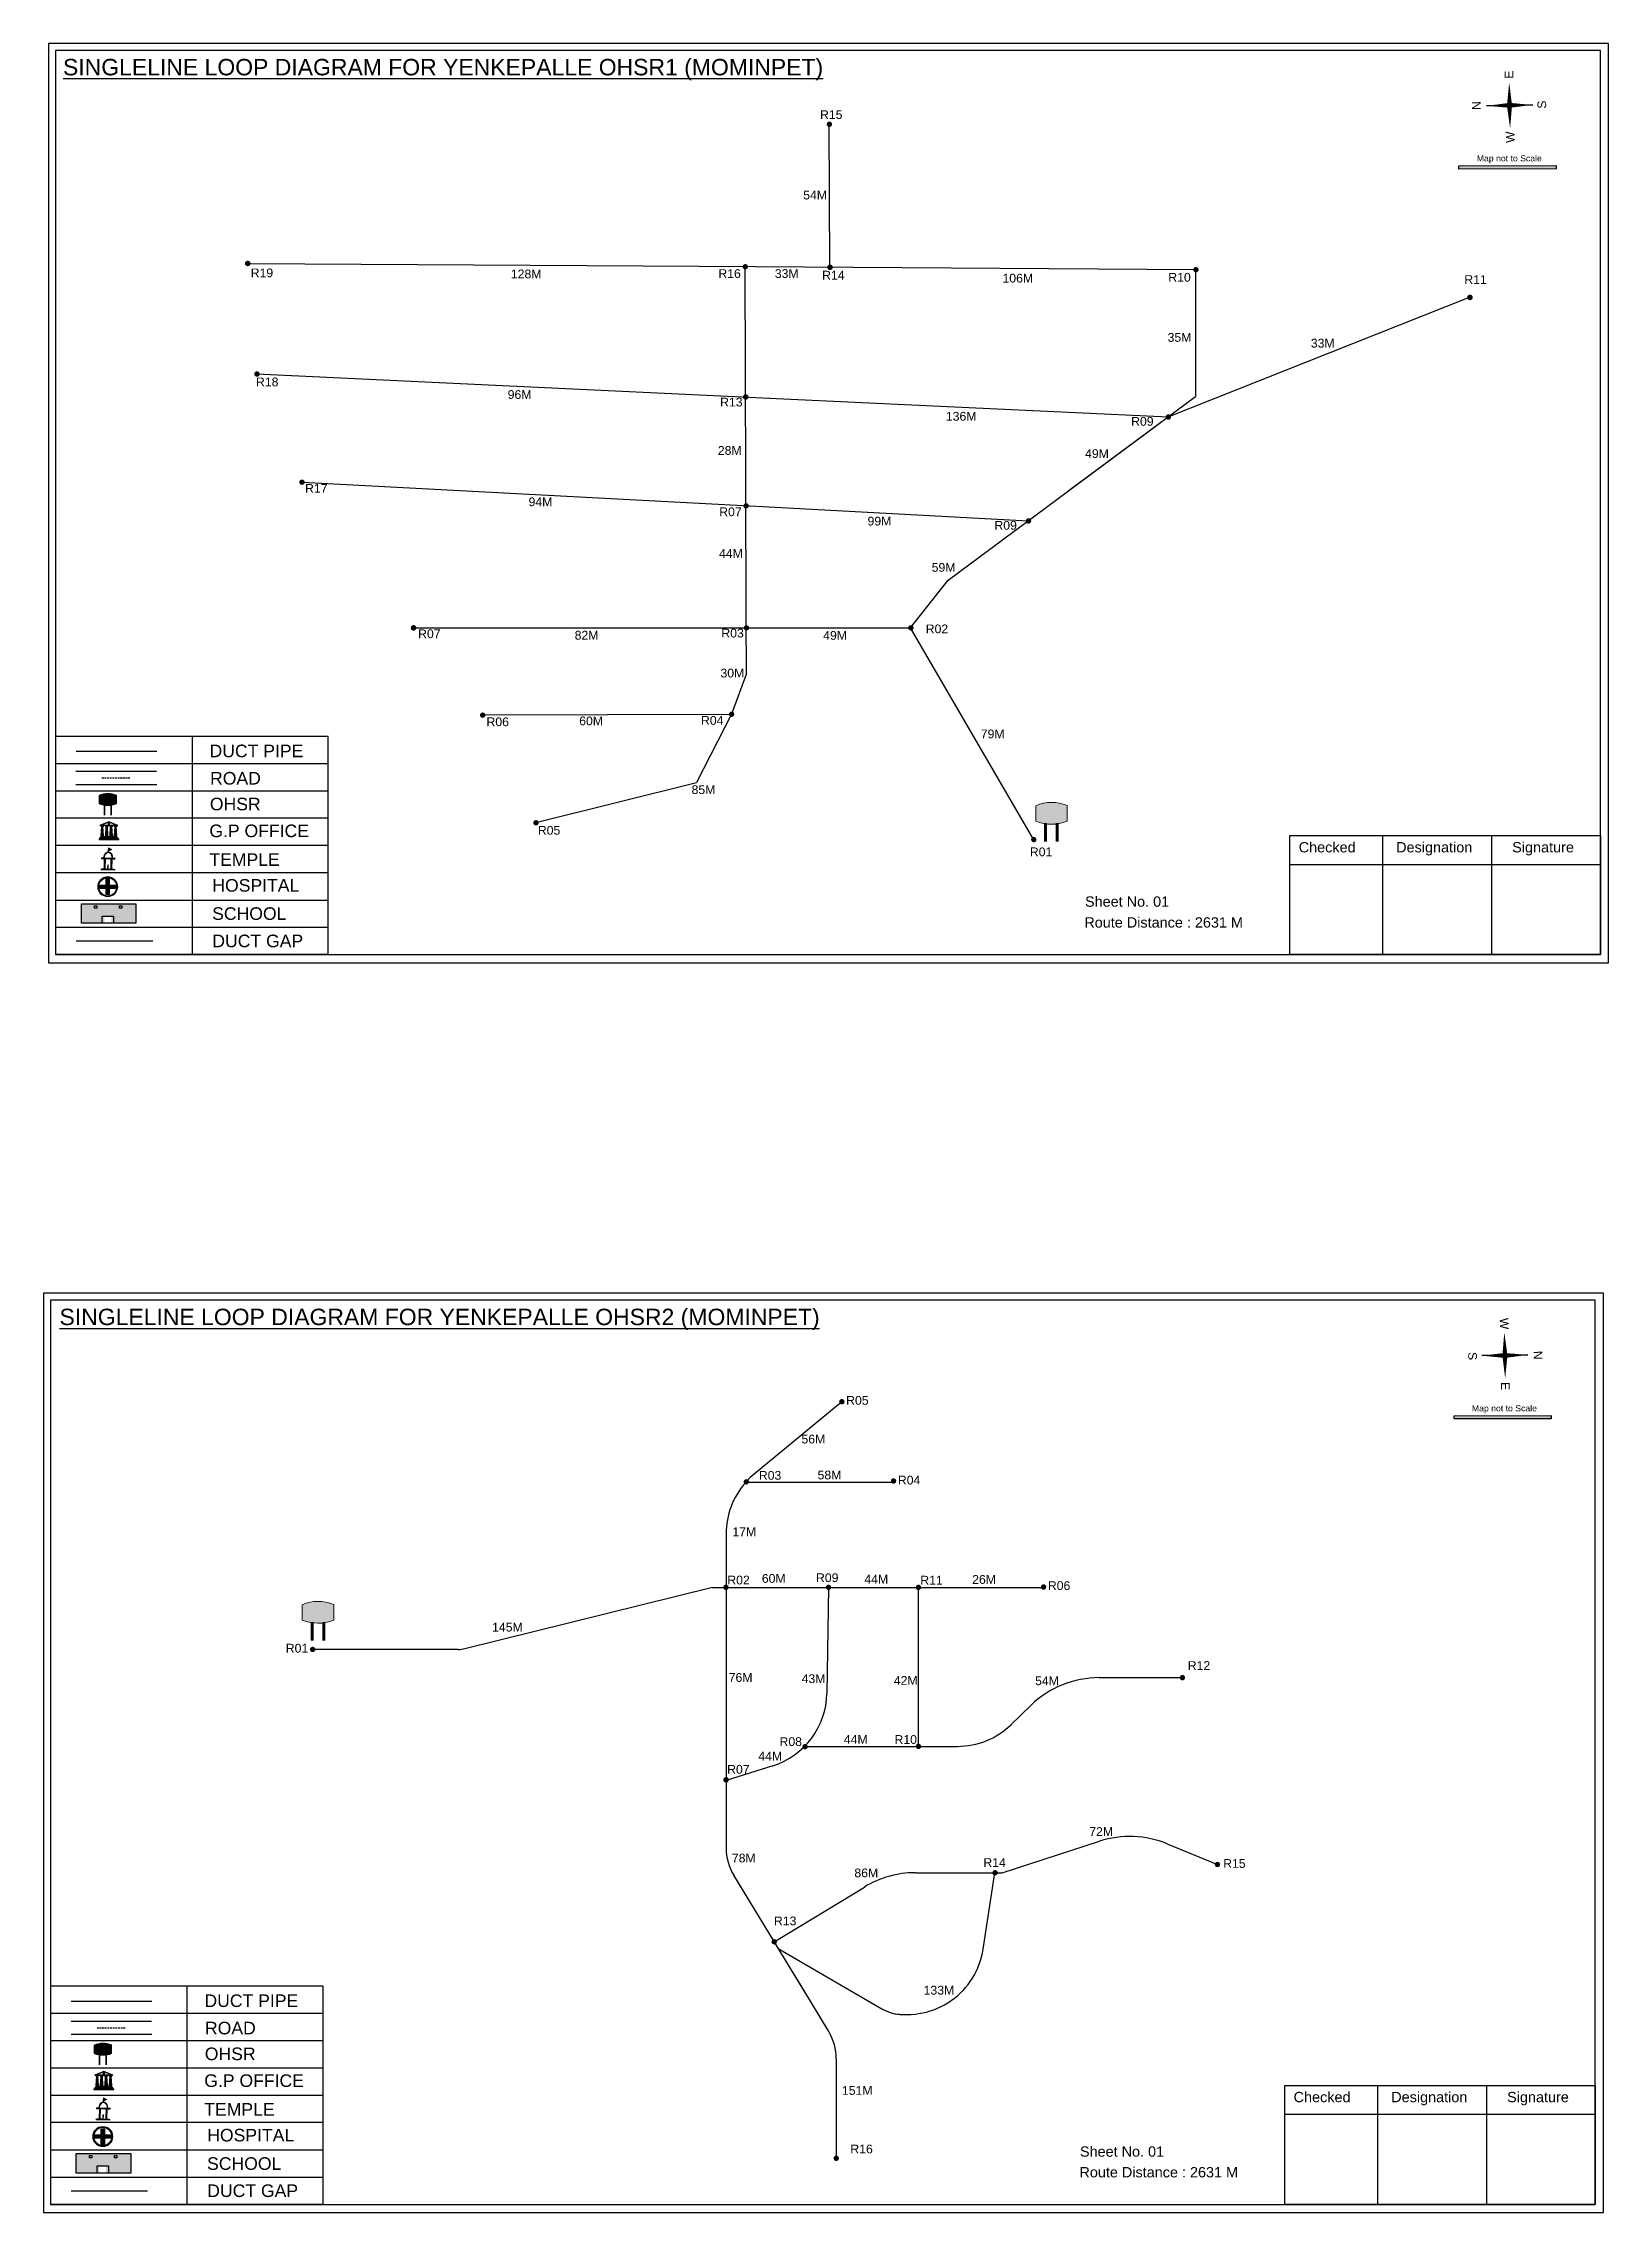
# Model space of a CAD drawing. Header units: inches. Extents: x 1121 to 7703, y 222 to 1459.
# Drawn here: x 1924 to 2817, y 222 to 1459 of the extents above; entities that cross this region are included whole.
import ezdxf

# ---------------------------------------------------------------- set-up
doc = ezdxf.new("R2010")
doc.units = ezdxf.units.IN
doc.header["$MEASUREMENT"] = 0
doc.linetypes.add('DASHEDX2', pattern=[1.5, 1, -0.5])
for name, color, linetype in [('LANDMARK', 7, 'Continuous'), ('OHT', 7, 'Continuous'), ('pipe', 5, 'Continuous')]:
    doc.layers.add(name, color=color, linetype=linetype)
doc.styles.get("Standard").update_dxf_attribs({"font": 'arial.ttf'})

msp = doc.modelspace()

# ---------------------------------------------------------------- texts
at = {"color": 242, "true_color": 0xcd2027}
for s, p in [('%%USINGLELINE LOOP DIAGRAM FOR YENKEPALLE OHSR1 (MOMINPET)', (1934.9, 1441.2)), ('%%USINGLELINE LOOP DIAGRAM FOR YENKEPALLE OHSR2 (MOMINPET)', (1932.9, 728.2))]:
    msp.add_text(s, height=9.375, dxfattribs=at).set_placement(p)
for s, rotation, p in [('E', 91.0063, (2762.4, 1439.3)), ('N', 91.0063, (2743.8, 1421.5)), ('S', 91.0063, (2781.1, 1422.2)), ('W', 91.0063, (2763.1, 1402.7)), ('W', 271.0063, (2754.6, 732.3)), ('S', 271.0063, (2736.6, 712.8)), ('N', 271.0063, (2773.9, 713.5)), ('E', 271.0063, (2755.3, 695.7))]:
    msp.add_text(s, height=4.95, rotation=rotation).set_placement(p)
for s, height, p in [('R15', 5, (2366.8, 1416.3)), ('Map not to Scale', 3.542, (2741.5, 1392.1)), ('54M', 5, (2357.2, 1370.4)), ('R19', 5, (2042, 1326)), ('128M', 5, (2190.4, 1325.4)), ('R16', 5, (2308.8, 1325.6)), ('33M', 5, (2341, 1325.6)), ('R14', 5, (2368, 1324.7)), ('106M', 5, (2470.9, 1323)), ('R10', 5, (2565.5, 1323.5)), ('R11', 5, (2734.4, 1322.2)), ('35M', 5, (2565.1, 1289.2)), ('33M', 5, (2646.8, 1285.9)), ('R18', 5, (2045, 1263.8)), ('96M', 5, (2188.6, 1256.6)), ('R13', 5, (2309.8, 1252.3)), ('136M', 5, (2438.6, 1244.2)), ('R09', 5, (2544.3, 1241.3)), ('28M', 5, (2308.5, 1224.7)), ('49M', 5, (2518, 1222.9)), ('R17', 5, (2073, 1203.1)), ('94M', 5, (2200.5, 1195.4)), ('R07', 5, (2309.3, 1189.7)), ('99M', 5, (2393.9, 1184.4)), ('R09', 5, (2466.3, 1182)), ('44M', 5, (2309.2, 1165.9)), ('59M', 5, (2430.5, 1158)), ('R02', 5, (2427.1, 1122.9)), ('R07', 5, (2137.5, 1120.1)), ('82M', 5, (2226.8, 1119.3)), ('R03', 5, (2310.5, 1120.5)), ('49M', 5, (2368.6, 1119.2)), ('30M', 5, (2310, 1097.7)), ('R06', 5, (2176.5, 1069.9)), ('60M', 5, (2229.4, 1070.4)), ('R04', 5, (2298.9, 1070.7)), ('79M', 5, (2458.5, 1063)), ('DUCT PIPE', 7.18, (2018.5, 1052.2)), ('ROAD ', 7.18, (2018.8, 1036.6)), ('OHSR', 7.18, (2018.7, 1021.9)), ('85M', 5, (2293.5, 1031.2)), ('G.P OFFICE', 7.18, (2018.4, 1006.6)), ('R05', 5, (2205.8, 1008)), ('Checked', 5.89, (2639.9, 997.9)), ('Designation', 5.886, (2695.5, 997.9)), ('Signature', 5.89, (2761.7, 997.9)), ('TEMPLE', 7.18, (2018.4, 990.2)), ('R01', 5, (2486.5, 995.7)), ('HOSPITAL', 7.18, (2020.1, 975.5)), ('SCHOOL', 7.18, (2020, 959.4)), ('Sheet No. 01', 5.886, (2518, 966.9)), ('Route Distance : 2631 M', 5.886, (2517.6, 955)), ('DUCT GAP', 7.18, (2020.1, 943.8)), ('R05', 5, (2381.7, 682.8)), ('Map not to Scale', 3.542, (2738.7, 679)), ('56M', 5, (2356.2, 660.7)), ('R03', 5, (2331.9, 640)), ('58M', 5, (2365.4, 640.2)), ('R04', 5, (2411.2, 637.3)), ('17M', 5, (2316.8, 607.8)), ('R02', 5, (2313.9, 580.3)), ('60M', 5, (2333.6, 581.2)), ('R09', 5, (2364.5, 581.6)), ('44M', 5, (2392.1, 580.8)), ('R11', 5, (2424, 580.2)), ('26M', 5, (2453.6, 580.6)), ('R06', 5, (2496.8, 577.1)), ('145M', 5, (2179.7, 553.4)), ('R01', 5, (2062, 541.4)), ('R12', 5, (2576.6, 531.5)), ('76M', 5, (2314.7, 524.7)), ('43M', 5, (2356.3, 524)), ('42M', 5, (2408.9, 523)), ('54M', 5, (2489.5, 522.8)), ('44M', 5, (2331.6, 479.8)), ('R08', 5, (2343.7, 488.1)), ('44M', 5, (2380.4, 489.4)), ('R10', 5, (2409.3, 489.3)), ('R07', 5, (2313.8, 472.3)), ('72M', 5, (2520.4, 436.8)), ('78M', 5, (2316.5, 421.7)), ('R14', 5, (2460, 419.1)), ('R15', 5, (2596.8, 418.6)), ('86M', 5, (2386.4, 413.2)), ('R13', 5, (2340.5, 385.8)), ('133M', 5, (2425.9, 346.3)), ('DUCT PIPE', 7.18, (2015.6, 339.2)), ('ROAD ', 7.18, (2015.9, 323.6)), ('OHSR', 7.18, (2015.8, 308.9)), ('G.P OFFICE', 7.18, (2015.5, 293.6)), ('151M', 5, (2379.3, 289.1)), ('Checked', 5.89, (2637, 284.9)), ('Designation', 5.886, (2692.7, 284.9)), ('Signature', 5.89, (2758.8, 284.9)), ('TEMPLE', 7.18, (2015.5, 277.2)), ('HOSPITAL', 7.18, (2017.2, 262.5)), ('R16', 5, (2384.1, 255.7)), ('Sheet No. 01', 5.886, (2515.1, 253.8)), ('SCHOOL', 7.18, (2017.1, 246.3)), ('Route Distance : 2631 M', 5.886, (2514.8, 242)), ('DUCT GAP', 7.18, (2017.2, 230.8))]:
    msp.add_text(s, height=height).set_placement(p)

# ---------------------------------------------------------------- blocks, each defined once
blk = doc.blocks.new('OHT')
at = {"linetype": 'Continuous', "lineweight": 0, "true_color": 0x0ffffc}
blk.add_hatch(color=4, dxfattribs=at).paths.add_polyline_path([(0.012, 1), (0, 1, 0.101323), (-0.4, 0.916), (-0.4, 0.525, 0.194075), (0.399, 0.521), (0.399, 0.921, 0.097877)])
at = {"color": 4, "linetype": 'Continuous', "lineweight": 0, "true_color": 0x0ffffc, "flags": 128}
for points in [[(-0.4, 0.525), (-0.4, 0.916)], [(0.399, 0.521), (0.399, 0.921)]]:
    blk.add_lwpolyline(points, dxfattribs=at)
at = {"color": 4, "linetype": 'Continuous', "lineweight": 0, "true_color": 0x0ffffc, "const_width": 0.075, "flags": 128}
for points in [[(-0.15, 0), (-0.15, 0.475)], [(0.15, 0), (0.15, 0.473)]]:
    blk.add_lwpolyline(points, dxfattribs=at)
at = {"color": 4, "linetype": 'Continuous', "lineweight": 0, "true_color": 0x0ffffc}
for centre, radius, start, end in [((0.006, -0.019), 1.019, 67.3109, 113.4711), ((0.004, 1.513), 1.068, 247.7682, 291.7007)]:
    blk.add_arc(centre, radius, start, end, dxfattribs=at)
blk = doc.blocks.new('Government_Office')
at = {"linetype": 'Continuous', "lineweight": 0, "true_color": 0xff0000}
for points in [[(-0.5, 0.05), (0.5, 0.05), (0.5, 0), (-0.5, 0)], [(-0.45, 0.08), (-0.45, 0.12), (0.45, 0.12), (0.45, 0.08)], [(-0.4, 0.14), (-0.4, 0.18), (0.4, 0.18), (0.4, 0.14)]]:
    blk.add_hatch(color=1, dxfattribs=at).paths.add_polyline_path(points)
h = blk.add_hatch(color=1, dxfattribs=at)
h.paths.add_polyline_path([(0.44, 0.72), (0.45, 0.75), (0, 0.93), (-0.45, 0.75), (-0.44, 0.72)])
h.paths.add_polyline_path([(0.36, 0.75), (-0.36, 0.75), (0, 0.9)], flags=16)
h.paths.add_polyline_path([(0, 0.78, -1), (0, 0.87, -1)], flags=0)
h = blk.add_hatch(color=1, dxfattribs=at)
edge = h.paths.add_edge_path()
edge.add_line((-0.27, 0.2), (-0.3, 0.68))
edge.add_line((-0.3, 0.68), (-0.29, 0.68))
edge.add_arc((-0.28, 0.69), 0.0176, 225.304, 441.5659)
edge.add_line((-0.28, 0.7), (-0.39, 0.7))
edge.add_arc((-0.39, 0.69), 0.0176, 98.4341, 314.696)
edge.add_line((-0.38, 0.68), (-0.37, 0.68))
edge.add_line((-0.37, 0.68), (-0.4, 0.2))
edge.add_line((-0.4, 0.2), (-0.27, 0.2))
h = blk.add_hatch(color=1, dxfattribs=at)
edge = h.paths.add_edge_path()
edge.add_line((-0.05, 0.2), (-0.07, 0.68))
edge.add_line((-0.07, 0.68), (-0.07, 0.68))
edge.add_arc((-0.05, 0.69), 0.0176, 225.304, 441.5659)
edge.add_line((-0.05, 0.7), (-0.17, 0.7))
edge.add_arc((-0.17, 0.69), 0.0176, 98.4341, 314.696)
edge.add_line((-0.16, 0.68), (-0.15, 0.68))
edge.add_line((-0.15, 0.68), (-0.18, 0.2))
edge.add_line((-0.18, 0.2), (-0.05, 0.2))
h = blk.add_hatch(color=1, dxfattribs=at)
edge = h.paths.add_edge_path()
edge.add_arc((0, 0.83), 0.0467, 90, 270)
edge.add_arc((0, 0.83), 0.0467, 270, 450)
h = blk.add_hatch(color=1, dxfattribs=at)
edge = h.paths.add_edge_path()
edge.add_line((0.18, 0.2), (0.15, 0.68))
edge.add_line((0.15, 0.68), (0.16, 0.68))
edge.add_arc((0.17, 0.69), 0.0176, 225.304, 441.5659)
edge.add_line((0.17, 0.7), (0.05, 0.7))
edge.add_arc((0.05, 0.69), 0.0176, 98.4341, 314.696)
edge.add_line((0.07, 0.68), (0.07, 0.68))
edge.add_line((0.07, 0.68), (0.05, 0.2))
edge.add_line((0.05, 0.2), (0.18, 0.2))
h = blk.add_hatch(color=1, dxfattribs=at)
edge = h.paths.add_edge_path()
edge.add_line((0.4, 0.2), (0.37, 0.68))
edge.add_line((0.37, 0.68), (0.38, 0.68))
edge.add_arc((0.39, 0.69), 0.0176, 225.304, 441.5659)
edge.add_line((0.4, 0.7), (0.28, 0.7))
edge.add_arc((0.28, 0.69), 0.0176, 98.4341, 314.696)
edge.add_line((0.29, 0.68), (0.3, 0.68))
edge.add_line((0.3, 0.68), (0.27, 0.2))
edge.add_line((0.27, 0.2), (0.4, 0.2))
at = {"color": 1, "linetype": 'Continuous', "lineweight": 0, "true_color": 0xff0000, "flags": 128}
for points in [[(-0.5, 0.05), (0.5, 0.05), (0.5, 0), (-0.5, 0)], [(-0.45, 0.75), (-0.44, 0.72), (0.44, 0.72), (0.45, 0.75), (0, 0.93)], [(-0.45, 0.08), (-0.45, 0.12), (0.45, 0.12), (0.45, 0.08)], [(-0.4, 0.14), (-0.4, 0.18), (0.4, 0.18), (0.4, 0.14)], [(-0.36, 0.75), (0.36, 0.75), (0, 0.9)]]:
    blk.add_lwpolyline(points, close=True, dxfattribs=at)
for points in [[(-0.27, 0.2), (-0.3, 0.68), (-0.29, 0.68, 1.379694), (-0.28, 0.7), (-0.39, 0.7, 1.379694), (-0.38, 0.68), (-0.37, 0.68), (-0.4, 0.2)], [(-0.05, 0.2), (-0.07, 0.68), (-0.07, 0.68, 1.379694), (-0.05, 0.7), (-0.17, 0.7, 1.379694), (-0.16, 0.68), (-0.15, 0.68), (-0.18, 0.2)], [(0, 0.87, 1), (0, 0.78, 1)], [(0.18, 0.2), (0.15, 0.68), (0.16, 0.68, 1.379694), (0.17, 0.7), (0.05, 0.7, 1.379694), (0.07, 0.68), (0.07, 0.68), (0.05, 0.2)], [(0.4, 0.2), (0.37, 0.68), (0.38, 0.68, 1.379694), (0.4, 0.7), (0.28, 0.7, 1.379694), (0.29, 0.68), (0.3, 0.68), (0.27, 0.2)]]:
    blk.add_lwpolyline(points, format="xyb", close=True, dxfattribs=at)
blk = doc.blocks.new('Temple')
at = {"linetype": 'Continuous', "lineweight": 0, "true_color": 0xe66000}
blk.add_hatch(color=32, dxfattribs=at).paths.add_polyline_path([(-0.006, 1), (0.147, 0.931), (0, 0.85)])
at = {"linetype": 'Continuous', "lineweight": 0, "true_color": 0xff0000}
h = blk.add_hatch(color=1, dxfattribs=at)
edge = h.paths.add_edge_path()
edge.add_line((0.175, 0.49), (0.225, 0.49))
edge.add_line((0.225, 0.49), (0.225, 0.497))
edge.add_line((0.225, 0.497), (0.307, 0.497))
edge.add_line((0.307, 0.497), (0.307, 0.533))
edge.add_line((0.307, 0.533), (0.257, 0.533))
edge.add_line((0.257, 0.533), (0.257, 0.54))
edge.add_line((0.257, 0.54), (0.2, 0.54))
edge.add_spline(control_points=[(0.2, 0.54), (0.2, 0.589), (0.19, 0.638), (0.142, 0.743), (0.092, 0.79), (0.027, 0.805), (0.02, 0.806), (0.012, 0.806)], knot_values=[4.712389, 4.712389, 4.712389, 4.712389, 5.278166, 5.278166, 6.117402, 6.117402, 6.223801, 6.223801, 6.223801, 6.223801], degree=3, periodic=0)
edge.add_line((0.012, 0.806), (0.012, 0.79))
edge.add_line((0.012, 0.79), (-0.012, 0.79))
edge.add_line((-0.012, 0.79), (-0.012, 0.806))
edge.add_spline(control_points=[(-0.012, 0.806), (-0.055, 0.802), (-0.096, 0.781), (-0.171, 0.699), (-0.197, 0.628), (-0.2, 0.55), (-0.2, 0.545), (-0.2, 0.54)], knot_values=[6.343965, 6.343965, 6.343965, 6.343965, 6.956638, 6.956638, 7.795874, 7.795874, 7.853982, 7.853982, 7.853982, 7.853982], degree=3, periodic=0)
edge.add_line((-0.2, 0.54), (-0.257, 0.54))
edge.add_line((-0.257, 0.54), (-0.257, 0.533))
edge.add_line((-0.257, 0.533), (-0.307, 0.533))
edge.add_line((-0.307, 0.533), (-0.307, 0.497))
edge.add_line((-0.307, 0.497), (-0.225, 0.497))
edge.add_line((-0.225, 0.497), (-0.225, 0.49))
edge.add_line((-0.225, 0.49), (-0.175, 0.49))
edge.add_line((-0.175, 0.49), (-0.175, 0.07))
edge.add_arc((-0.205, 0.07), 0.03, -90, 0, ccw=False)
edge.add_line((-0.205, 0.04), (-0.257, 0.04))
edge.add_line((-0.257, 0.04), (-0.257, 0.033))
edge.add_line((-0.257, 0.033), (-0.307, 0.033))
edge.add_line((-0.307, 0.033), (-0.307, 0))
edge.add_line((-0.307, 0), (0.307, 0))
edge.add_line((0.307, 0), (0.307, 0.033))
edge.add_line((0.307, 0.033), (0.257, 0.033))
edge.add_line((0.257, 0.033), (0.257, 0.04))
edge.add_line((0.257, 0.04), (0.205, 0.04))
edge.add_arc((0.205, 0.07), 0.03, 180, 270, ccw=False)
edge.add_line((0.175, 0.07), (0.175, 0.49))
h.paths.add_polyline_path([(0.125, 0.07, -0.414214), (0.095, 0.04), (0.05, 0.04), (0.05, 0.033), (-0.05, 0.033), (-0.05, 0.04), (-0.095, 0.04, -0.414214), (-0.125, 0.07), (-0.125, 0.497), (0.125, 0.497)], flags=16)
edge = h.paths.add_edge_path(flags=16)
edge.add_ellipse((0, 0.54), major_axis=(0, 0.242), ratio=0.722808, start_angle=270, end_angle=450, ccw=False)
edge.add_line((0.175, 0.54), (-0.175, 0.54))
h.paths.add_polyline_path([(0.012, 0.23), (0.012, 0.07), (-0.012, 0.07), (-0.012, 0.23)], flags=0)
h = blk.add_hatch(color=1, dxfattribs=at)
edge = h.paths.add_edge_path()
edge.add_line((0.012, 0.857), (0, 0.85))
edge.add_line((0, 0.85), (-0.003, 0.925))
edge.add_line((-0.003, 0.925), (-0.012, 0.925))
edge.add_line((-0.012, 0.925), (-0.012, 0.806))
edge.add_spline(control_points=[(-0.012, 0.806), (-0.004, 0.807), (0.004, 0.807), (0.012, 0.806)], knot_values=[6.223801, 6.223801, 6.223801, 6.223801, 6.343965, 6.343965, 6.343965, 6.343965], degree=3, periodic=0)
edge.add_line((0.012, 0.806), (0.012, 0.857))
h = blk.add_hatch(color=1, dxfattribs=at)
edge = h.paths.add_edge_path()
edge.add_line((0.012, 0.79), (0.012, 0.806))
edge.add_spline(control_points=[(0.012, 0.806), (0.004, 0.807), (-0.004, 0.807), (-0.012, 0.806)], knot_values=[6.223801, 6.223801, 6.223801, 6.223801, 6.343965, 6.343965, 6.343965, 6.343965], degree=3, periodic=0)
edge.add_line((-0.012, 0.806), (-0.012, 0.79))
edge.add_line((-0.012, 0.79), (0.012, 0.79))
at = {"color": 32, "linetype": 'Continuous', "lineweight": 0, "true_color": 0xe66000, "flags": 128}
blk.add_lwpolyline([(-0.006, 1), (0.147, 0.931), (0, 0.85), (-0.006, 1)], dxfattribs=at)
at = {"color": 1, "linetype": 'Continuous', "lineweight": 0, "true_color": 0xff0000, "flags": 128}
blk.add_lwpolyline([(0.2, 0.54), (0.257, 0.54), (0.257, 0.533), (0.307, 0.533), (0.307, 0.497), (0.225, 0.497), (0.225, 0.49), (0.175, 0.49), (0.175, 0.07, 0.414214), (0.205, 0.04), (0.257, 0.04), (0.257, 0.033), (0.307, 0.033), (0.307, 0), (-0.307, 0), (-0.307, 0.033), (-0.257, 0.033), (-0.257, 0.04), (-0.205, 0.04, 0.414214), (-0.175, 0.07), (-0.175, 0.49), (-0.225, 0.49), (-0.225, 0.497), (-0.307, 0.497), (-0.307, 0.533), (-0.257, 0.533), (-0.257, 0.54), (-0.2, 0.54)], format="xyb", dxfattribs=at)
blk.add_lwpolyline([(-0.175, 0.54), (0.175, 0.54)], dxfattribs=at)
blk.add_lwpolyline([(0.125, 0.497), (0.125, 0.07, -0.414214), (0.095, 0.04), (0.05, 0.04), (0.05, 0.033), (-0.05, 0.033), (-0.05, 0.04), (-0.095, 0.04, -0.414214), (-0.125, 0.07), (-0.125, 0.497)], format="xyb", close=True, dxfattribs=at)
for points in [[(0.012, 0.925), (-0.012, 0.925), (-0.012, 0.79), (0.012, 0.79)], [(0.012, 0.23), (-0.012, 0.23), (-0.012, 0.07), (0.012, 0.07)]]:
    blk.add_lwpolyline(points, close=True, dxfattribs=at)
at = {"color": 1, "linetype": 'Continuous', "lineweight": 0, "true_color": 0xff0000}
blk.add_ellipse((0, 0.54), major_axis=(0, 0.242), ratio=0.722808, start_param=4.712389, end_param=7.853982, dxfattribs=at)
blk.add_open_spline([(0.2, 0.54), (0.2, 0.589), (0.19, 0.638), (0.142, 0.743), (0.092, 0.79), (-0.023, 0.816), (-0.085, 0.794), (-0.171, 0.699), (-0.197, 0.628), (-0.2, 0.55), (-0.2, 0.545), (-0.2, 0.54)], degree=3, knots=[4.712389, 4.712389, 4.712389, 4.712389, 5.278166, 5.278166, 6.117402, 6.117402, 6.956638, 6.956638, 7.795874, 7.795874, 7.853982, 7.853982, 7.853982, 7.853982], dxfattribs=at)
blk = doc.blocks.new('*U16')
at = {"color": 0, "linetype": 'DASHEDX2', "transparency": 16777216}
blk.add_line((-8.2, 0), (8, 0), dxfattribs=at)
blk = doc.blocks.new('Hospital')
at = {"linetype": 'Continuous', "lineweight": 0, "true_color": 0x000000}
h = blk.add_hatch(color=18, dxfattribs=at)
h.paths.add_polyline_path([(-0.5, 0, 1), (0.5, 0, 1)])
h.paths.add_polyline_path([(0.45, 0, -1), (-0.45, 0, -1)], flags=16)
at = {"linetype": 'Continuous', "true_color": 0xff0000}
blk.add_hatch(color=1, dxfattribs=at).paths.add_polyline_path([(-0.39, 0.08), (-0.08, 0.08), (-0.08, 0.39), (0.08, 0.39), (0.08, 0.08), (0.39, 0.08), (0.39, -0.08), (0.08, -0.08), (0.08, -0.39), (-0.08, -0.39), (-0.08, -0.08), (-0.39, -0.08)])
at = {"color": 1, "linetype": 'Continuous', "true_color": 0xff0000, "flags": 128}
blk.add_lwpolyline([(-0.39, 0.08), (-0.08, 0.08), (-0.08, 0.39), (0.08, 0.39), (0.08, 0.08), (0.39, 0.08), (0.39, -0.08), (0.08, -0.08), (0.08, -0.39), (-0.08, -0.39), (-0.08, -0.08), (-0.39, -0.08)], close=True, dxfattribs=at)
at = {"color": 18, "linetype": 'Continuous', "lineweight": 0, "true_color": 0x000000}
for radius in [0.5, 0.446]:
    blk.add_circle((0, 0), radius, dxfattribs=at)
blk = doc.blocks.new('*U17')
at = {"color": 0, "linetype": 'DASHEDX2', "transparency": 16777216}
blk.add_line((-8.2, 0), (8, 0), dxfattribs=at)

# ---------------------------------------------------------------- hatches: boundary and pattern name
at = {"ltscale": 0.5}
h = msp.add_hatch(color=5, dxfattribs=at)
h.dxf.hatch_style = 1
h.paths.add_polyline_path([(2373.7, 1413.3, 1), (2370.6, 1413.3, 1)])
at = {"true_color": 0x0093dd}
h = msp.add_hatch(color=142, dxfattribs=at)
h.dxf.hatch_style = 1
h.paths.add_polyline_path([(2731.3, 1389.6), (2731.3, 1387.7), (2786.8, 1387.8), (2786.8, 1389.7)])
at = {"ltscale": 0.5}
h = msp.add_hatch(color=5, dxfattribs=at)
h.dxf.hatch_style = 1
h.paths.add_polyline_path([(2041.9, 1333.9, 1), (2038.7, 1333.9, 1)])
h = msp.add_hatch(color=5, dxfattribs=at)
h.dxf.hatch_style = 1
h.paths.add_polyline_path([(2325.7, 1332, 1), (2322.6, 1332, 1)])
h = msp.add_hatch(color=5, dxfattribs=at)
h.dxf.hatch_style = 1
h.paths.add_polyline_path([(2374.1, 1331.7, 1), (2370.9, 1331.7, 1)])
h = msp.add_hatch(color=5, dxfattribs=at)
h.dxf.hatch_style = 1
h.paths.add_polyline_path([(2582.8, 1330.3, 1), (2579.7, 1330.3, 1)])
h = msp.add_hatch(color=5, dxfattribs=at)
h.dxf.hatch_style = 1
h.paths.add_polyline_path([(2739.2, 1314.5, 1), (2736, 1314.5, 1)])
h = msp.add_hatch(color=5, dxfattribs=at)
h.dxf.hatch_style = 1
h.paths.add_polyline_path([(2047.1, 1270.8, 1), (2044, 1270.8, 1)])
h = msp.add_hatch(color=5, dxfattribs=at)
h.dxf.hatch_style = 1
h.paths.add_polyline_path([(2326, 1257.7, 1), (2322.8, 1257.7, 1)])
h = msp.add_hatch(color=5, dxfattribs=at)
h.dxf.hatch_style = 1
h.paths.add_polyline_path([(2567.1, 1246.3, 1), (2564, 1246.3, 1)])
h = msp.add_hatch(color=5, dxfattribs=at)
h.dxf.hatch_style = 1
h.paths.add_polyline_path([(2072.8, 1209.1, 1), (2069.7, 1209.1, 1)])
h = msp.add_hatch(color=5, dxfattribs=at)
h.dxf.hatch_style = 1
h.paths.add_polyline_path([(2326.2, 1195.6, 1), (2323.1, 1195.6, 1)])
h = msp.add_hatch(color=5, dxfattribs=at)
h.dxf.hatch_style = 1
h.paths.add_polyline_path([(2487.3, 1187, 1), (2484.2, 1187, 1)])
h = msp.add_hatch(color=5, dxfattribs=at)
h.dxf.hatch_style = 1
h.paths.add_polyline_path([(2136.5, 1126, 1), (2133.3, 1126, 1)])
h = msp.add_hatch(color=5, dxfattribs=at)
h.dxf.hatch_style = 1
h.paths.add_polyline_path([(2326.4, 1126, 1), (2323.3, 1126, 1)])
h = msp.add_hatch(color=5, dxfattribs=at)
h.dxf.hatch_style = 1
h.paths.add_polyline_path([(2420.2, 1126, 1), (2417.1, 1126, 1)])
h = msp.add_hatch(color=5, dxfattribs=at)
h.dxf.hatch_style = 1
h.paths.add_polyline_path([(2175.9, 1076.2, 1), (2172.8, 1076.2, 1)])
h = msp.add_hatch(color=5, dxfattribs=at)
h.dxf.hatch_style = 1
h.paths.add_polyline_path([(2317.9, 1076.7, 1), (2314.8, 1076.7, 1)])
h = msp.add_hatch(color=5, dxfattribs=at)
h.dxf.hatch_style = 1
h.paths.add_polyline_path([(2206.3, 1014.8, 1), (2203.2, 1014.8, 1)])
h = msp.add_hatch(color=5, dxfattribs=at)
h.dxf.hatch_style = 1
h.paths.add_polyline_path([(2490.3, 1005.2, 1), (2487.2, 1005.2, 1)])
at = {"true_color": 0xc8c92d}
h = msp.add_hatch(color=52, dxfattribs=at)
h.dxf.hatch_style = 1
h.paths.add_polyline_path([(1951.5, 968.6), (1945.4, 968.6), (1945.4, 957.5), (1951.5, 957.5)])
h.paths.add_polyline_path([(1976.4, 968.6), (1970.2, 968.6), (1970.2, 957.5), (1976.4, 957.5)])
at = {"true_color": 0x293189}
h = msp.add_hatch(color=177, dxfattribs=at)
h.dxf.hatch_style = 1
h.paths.add_polyline_path([(1970.2, 968.6), (1951.5, 968.6), (1951.5, 957.5), (1958.5, 957.5), (1958.5, 961.2), (1962.4, 961.2), (1962.4, 957.5), (1970.2, 957.5)])
h.paths.add_polyline_path([(1954.2, 966.1), (1952.8, 966.1), (1952.8, 967.4), (1954.2, 967.4)], flags=16)
h.paths.add_polyline_path([(1967.1, 966.1), (1967.1, 967.4), (1968.4, 967.4), (1968.4, 966.1)], flags=16)
at = {"ltscale": 0.5}
h = msp.add_hatch(color=5, dxfattribs=at)
h.dxf.hatch_style = 1
h.paths.add_polyline_path([(2380.8, 684.5, 1), (2377.7, 684.5, 1)])
at = {"true_color": 0x0093dd}
h = msp.add_hatch(color=142, dxfattribs=at)
h.dxf.hatch_style = 1
h.paths.add_polyline_path([(2728.5, 676.5), (2728.5, 674.7), (2784, 674.8), (2784, 676.6)])
at = {"ltscale": 0.5}
h = msp.add_hatch(color=5, dxfattribs=at)
h.dxf.hatch_style = 1
h.paths.add_polyline_path([(2326.3, 638.8, 1), (2323.2, 638.8, 1)])
h = msp.add_hatch(color=5, dxfattribs=at)
h.dxf.hatch_style = 1
h.paths.add_polyline_path([(2410.3, 639.3, 1), (2407.2, 639.3, 1)])
h = msp.add_hatch(color=5, dxfattribs=at)
h.dxf.hatch_style = 1
h.paths.add_polyline_path([(2314.7, 578.6, 1), (2311.6, 578.6, 1)])
h = msp.add_hatch(color=5, dxfattribs=at)
h.dxf.hatch_style = 1
h.paths.add_polyline_path([(2373.2, 578.6, 1), (2370.1, 578.6, 1)])
h = msp.add_hatch(color=5, dxfattribs=at)
h.dxf.hatch_style = 1
h.paths.add_polyline_path([(2424.5, 578.6, 1), (2421.4, 578.6, 1)])
h = msp.add_hatch(color=5, dxfattribs=at)
h.dxf.hatch_style = 1
h.paths.add_polyline_path([(2495.9, 578.8, 1), (2492.8, 578.8, 1)])
h = msp.add_hatch(color=5, dxfattribs=at)
h.dxf.hatch_style = 1
h.paths.add_polyline_path([(2078.9, 543.2, 1), (2075.8, 543.2, 1)])
h = msp.add_hatch(color=5, dxfattribs=at)
h.dxf.hatch_style = 1
h.paths.add_polyline_path([(2575.1, 527.1, 1), (2572, 527.1, 1)])
h = msp.add_hatch(color=5, dxfattribs=at)
h.dxf.hatch_style = 1
h.paths.add_polyline_path([(2359.8, 487.7, 1), (2356.7, 487.7, 1)])
h = msp.add_hatch(color=5, dxfattribs=at)
h.dxf.hatch_style = 1
h.paths.add_polyline_path([(2424.5, 487.9, 1), (2421.4, 487.9, 1)])
h = msp.add_hatch(color=5, dxfattribs=at)
h.dxf.hatch_style = 1
h.paths.add_polyline_path([(2314.8, 468.8, 1), (2311.6, 468.8, 1)])
h = msp.add_hatch(color=5, dxfattribs=at)
h.dxf.hatch_style = 1
h.paths.add_polyline_path([(2595.1, 420.5, 1), (2592, 420.5, 1)])
h = msp.add_hatch(color=5, dxfattribs=at)
h.dxf.hatch_style = 1
h.paths.add_polyline_path([(2468.2, 415.8, 1), (2465.1, 415.8, 1)])
h = msp.add_hatch(color=5, dxfattribs=at)
h.dxf.hatch_style = 1
h.paths.add_polyline_path([(2342.2, 376.4, 1), (2339.1, 376.4, 1)])
at = {"true_color": 0xc8c92d}
h = msp.add_hatch(color=52, dxfattribs=at)
h.dxf.hatch_style = 1
h.paths.add_polyline_path([(1948.7, 255.6), (1942.5, 255.6), (1942.5, 244.5), (1948.7, 244.5)])
h.paths.add_polyline_path([(1973.5, 255.6), (1967.4, 255.6), (1967.4, 244.5), (1973.5, 244.5)])
at = {"true_color": 0x293189}
h = msp.add_hatch(color=177, dxfattribs=at)
h.dxf.hatch_style = 1
h.paths.add_polyline_path([(1967.4, 255.6), (1948.7, 255.6), (1948.7, 244.5), (1955.7, 244.5), (1955.7, 248.1), (1959.5, 248.1), (1959.5, 244.5), (1967.4, 244.5)])
h.paths.add_polyline_path([(1951.3, 253.1), (1950, 253.1), (1950, 254.4), (1951.3, 254.4)], flags=16)
h.paths.add_polyline_path([(1964.2, 253.1), (1964.2, 254.4), (1965.6, 254.4), (1965.6, 253.1)], flags=16)
at = {"ltscale": 0.5}
h = msp.add_hatch(color=5, dxfattribs=at)
h.dxf.hatch_style = 1
h.paths.add_polyline_path([(2377.6, 252.9, 1), (2374.5, 252.9, 1)])

# ---------------------------------------------------------------- linework, layer by layer
for p, q in [((2773.4, 1424.3), (2747.1, 1423.8)), ((2747.1, 1423.8), (2773.4, 1424.3)), ((2773.4, 1424.3), (2747.1, 1423.8)), ((2760.3, 1424), (2773.4, 1424.3)), ((1930.7, 1064.1), (1930.7, 940.8)), ((2008.5, 1064.1), (2008.5, 939.6)), ((2086.2, 1048.5), (1930.7, 1048.5)), ((1942.3, 1044.2), (1988.2, 1044.2)), ((2086.2, 1032.9), (1930.7, 1032.9)), ((1942.3, 1036.7), (1988.5, 1036.7)), ((2086.2, 1017.4), (1930.7, 1017.4)), ((2086.2, 1001.8), (1930.7, 1001.8)), ((2086.2, 986.3), (1930.7, 986.3)), ((1930.7, 970.7), (2086.2, 970.7)), ((1930.7, 955.2), (2086.2, 955.2)), ((1930.7, 940.8), (1930.7, 939.6)), ((1930.7, 940.6), (1930.7, 939.6)), ((2086.2, 939.6), (1930.7, 939.6)), ((2744.3, 710.8), (2770.6, 711.2)), ((2770.6, 711.2), (2744.3, 710.8)), ((2744.3, 710.8), (2770.6, 711.2)), ((2757.4, 711), (2744.3, 710.8)), ((1927.8, 351), (1927.8, 227.8)), ((2005.6, 351), (2005.6, 226.6)), ((2083.4, 335.5), (1927.8, 335.5)), ((1939.5, 331.2), (1985.4, 331.2)), ((1939.5, 323.7), (1985.6, 323.7)), ((2083.4, 319.9), (1927.8, 319.9)), ((2083.4, 304.4), (1927.8, 304.4)), ((2083.4, 288.8), (1927.8, 288.8)), ((2083.4, 273.3), (1927.8, 273.3)), ((1927.8, 257.7), (2083.4, 257.7)), ((1927.8, 242.2), (2083.4, 242.2)), ((1927.8, 227.8), (1927.8, 226.6)), ((1927.8, 227.6), (1927.8, 226.6)), ((2083.4, 226.6), (1927.8, 226.6))]:
    msp.add_line(p, q)
at = {"color": 1}
for p, q in [((2747.1, 1423.8), (2760.3, 1424)), ((2770.6, 711.2), (2757.4, 711))]:
    msp.add_line(p, q, dxfattribs=at)
at = {"color": 242, "true_color": 0xcd2027}
for p, q in [((2687.7, 1007.5), (2687.7, 939.6)), ((2749.9, 1007.5), (2749.9, 939.6)), ((2634.8, 991), (2812, 991)), ((2684.9, 294.4), (2684.9, 226.6)), ((2747.1, 294.4), (2747.1, 226.6)), ((2631.9, 278), (2809.1, 278))]:
    msp.add_line(p, q, dxfattribs=at)
for points in [[(1926.6, 1459.4), (1926.6, 934.9), (2816.7, 934.9), (2816.7, 1459.4)], [(1930.7, 1455.4), (1930.7, 939.6), (2812, 939.6), (2812, 1455.4)], [(1976.4, 968.6), (1976.4, 957.5), (1945.4, 957.5), (1945.4, 968.6)], [(1954.2, 967.4), (1954.2, 966.1), (1952.8, 966.1), (1952.8, 967.4)], [(1967.1, 966.1), (1967.1, 967.4), (1968.4, 967.4), (1968.4, 966.1)], [(1923.7, 746.4), (1923.7, 221.9), (2813.8, 221.9), (2813.8, 746.4)], [(1927.8, 742.4), (1927.8, 226.6), (2809.1, 226.6), (2809.1, 742.4)], [(1973.6, 255.6), (1973.6, 244.5), (1942.5, 244.5), (1942.5, 255.6)], [(1951.3, 254.4), (1951.3, 253.1), (1950, 253.1), (1950, 254.4)], [(1964.2, 253.1), (1964.2, 254.4), (1965.6, 254.4), (1965.6, 253.1)]]:
    msp.add_lwpolyline(points, close=True)
at = {"color": 142, "true_color": 0x0093dd}
for points in [[(2786.9, 1387.8), (2731.3, 1387.7), (2731.3, 1389.6), (2786.8, 1389.7), (2786.8, 1387.8)], [(2784, 674.8), (2728.5, 674.7), (2728.5, 676.5), (2784, 676.6), (2784, 674.8)]]:
    msp.add_lwpolyline(points, dxfattribs=at)
for points in [[(2086.2, 939.6), (2086.2, 1064.1), (1930.7, 1064.1)], [(1957.2, 957.5), (1957.2, 961.6), (1963.7, 961.6), (1963.7, 957.5)], [(2083.4, 226.6), (2083.4, 351), (1927.8, 351)], [(1954.3, 244.5), (1954.3, 248.6), (1960.9, 248.6), (1960.9, 244.5)]]:
    msp.add_lwpolyline(points)
at = {"color": 242, "true_color": 0xcd2027}
for points in [[(2812, 939.6), (2634.8, 939.6), (2634.8, 1007.5), (2812, 1007.5)], [(2809.1, 226.6), (2631.9, 226.6), (2631.9, 294.4), (2809.1, 294.4)]]:
    msp.add_lwpolyline(points, close=True, dxfattribs=at)
for points in [[(2761.6, 1424.1), (2758.7, 1424), (2760, 1437.2)], [(2761.6, 1424.1), (2758.7, 1424), (2760, 1437.2)], [(2761.6, 1424.1), (2758.7, 1424), (2760.5, 1410.9)], [(2761.6, 1424.1), (2758.7, 1424), (2760.5, 1410.9)], [(2760.3, 1422.7), (2760.2, 1425.5), (2773.4, 1424.3)], [(2760.3, 1422.7), (2760.2, 1425.5), (2773.4, 1424.3)], [(2756.1, 711), (2759, 711), (2757.2, 724.1)], [(2756.1, 711), (2759, 711), (2757.2, 724.1)], [(2757.4, 712.3), (2757.5, 709.5), (2744.3, 710.8)], [(2757.4, 712.3), (2757.5, 709.5), (2744.3, 710.8)], [(2756.1, 711), (2759, 711), (2757.7, 697.8)], [(2756.1, 711), (2759, 711), (2757.7, 697.8)]]:
    msp.add_solid(points)
at = {"color": 1}
for points in [[(2760.3, 1422.7), (2760.2, 1425.5), (2747.1, 1423.8)], [(2760.3, 1422.7), (2760.2, 1425.5), (2747.1, 1423.8)], [(2757.4, 712.3), (2757.5, 709.5), (2770.6, 711.2)], [(2757.4, 712.3), (2757.5, 709.5), (2770.6, 711.2)]]:
    msp.add_solid(points, dxfattribs=at)
at = {"layer": 'OHT', "color": 5}
for p, q in [((1942.5, 1055.6), (1988.4, 1055.6)), ((1939.6, 342.6), (1985.5, 342.6))]:
    msp.add_line(p, q, dxfattribs=at)
at = {"layer": 'OHT', "color": 1}
for p, q in [((1942.5, 947.4), (1986.1, 947.4)), ((1939.6, 234.4), (1983.2, 234.4))]:
    msp.add_line(p, q, dxfattribs=at)
at = {"layer": 'pipe'}
for p, q in [((2372.3, 1331.8), (2372, 1413.5)), ((2040.8, 1333.9), (2330, 1332.1)), ((2324.2, 1271.5), (2324, 1332.1)), ((2330, 1332.1), (2581.1, 1330.4)), ((2581.1, 1330.4), (2581.1, 1258)), ((2565.4, 1246.4), (2737.4, 1314.6)), ((2045.2, 1270.9), (2338.2, 1257.1)), ((2324.4, 1209.4), (2324.2, 1271.8)), ((2337.9, 1257.1), (2565.4, 1246.4)), ((2509, 1204.5), (2581.1, 1258)), ((2440, 1153.2), (2565.4, 1246.4)), ((2071.5, 1209.1), (2330.1, 1195.4)), ((2324.7, 1132.1), (2324.4, 1209.7)), ((2330.5, 1195.4), (2485.6, 1187.1)), ((2418.5, 1126.1), (2440, 1153.2)), ((2324.8, 1099.9), (2324.7, 1132.1)), ((2134.7, 1126.1), (2330.7, 1126.1)), ((2330.7, 1126.1), (2418.5, 1126.1)), ((2488.8, 1005), (2418.5, 1126.1)), ((2324.8, 1099.9), (2316.2, 1076.8)), ((2174.5, 1076.3), (2316.2, 1076.8)), ((2316.2, 1076.8), (2296.4, 1037.8)), ((2204.6, 1014.9), (2296.4, 1037.8)), ((2379.3, 684.5), (2329.2, 643.1)), ((2324.6, 638.7), (2408.8, 638.7)), ((2313.2, 609.2), (2313.2, 564.6)), ((2305.5, 578.6), (2164.2, 543.6)), ((2305.5, 578.6), (2404.4, 578.6)), ((2371.7, 578.6), (2370.7, 518.1)), ((2404.4, 578.6), (2494.8, 578.6)), ((2423, 487.9), (2423, 578.6)), ((2313.2, 564.6), (2313.2, 430)), ((2160.4, 543.2), (2077.3, 543.2)), ((2526.1, 527.1), (2573.6, 527.1)), ((2475.7, 500.2), (2487.3, 511.4)), ((2358, 487.9), (2445.2, 487.9)), ((2339.9, 476.8), (2313.2, 468.5)), ((2470.8, 415.8), (2526.3, 433.8)), ((2564.9, 432.3), (2593.6, 420.5)), ((2317.5, 414.4), (2358.2, 347.5)), ((2421.2, 415.8), (2470.8, 415.8)), ((2459.9, 372.2), (2466.6, 415.8)), ((2340.6, 376.4), (2392.1, 407.6)), ((2343, 372.6), (2402.1, 338.2)), ((2352.4, 356.9), (2371.7, 325.2)), ((2376.1, 309.6), (2376.1, 252.9))]:
    msp.add_line(p, q, dxfattribs=at)
for centre, radius, start, end in [((2357.2, 609.2), 44, 129.5441, 159.2929), ((2357.2, 609.2), 44, 159.2929, 180), ((2160.4, 559.2), 16, 270, 283.8916), ((2526.1, 471.1), 56, 90, 133.9842), ((2326.7, 518.8), 44, 287.4062, 359.0625), ((2445.2, 531.9), 44, 270, 313.9842), ((2543.6, 380.5), 56, 67.6514, 107.9709), ((2343.2, 430), 30, 180, 211.2758), ((2421.2, 359.8), 56, 90, 121.2758), ((2416.4, 378.9), 44, 258.7077, 351.2455), ((2414.2, 358.9), 24, 239.8016, 270), ((2346.1, 309.6), 30, 0, 31.2758)]:
    msp.add_arc(centre, radius, start, end, dxfattribs=at)

# ---------------------------------------------------------------- block references
at = {"linetype": 'DASHEDX2'}
for name, p in [('*U16', (1965.3, 1040.4)), ('*U17', (1962.5, 327.4))]:
    msp.add_blockref(name, p, dxfattribs=at)
at = {"layer": 'LANDMARK'}
for name, p, xscale, yscale, zscale in [('Government_Office', (1961.1, 1005), 11.32114773247135, 11.32114773247135, 11.32114773247135), ('Hospital', (1960.4, 978.3), 11.41772014427468, 11.41772014427468, 11.41772014427468), ('Government_Office', (1958.2, 292), 11.32114773247135, 11.32114773247135, 11.32114773247135), ('Hospital', (1957.6, 265.3), 11.41772014427468, 11.41772014427468, 11.41772014427468)]:
    msp.add_blockref(name, p, dxfattribs=dict(at, xscale=xscale, yscale=yscale, zscale=zscale))
at = {"layer": 'LANDMARK', "xscale": 12.62452535729322, "yscale": 12.62452535729322, "zscale": 12.62452535729322, "rotation": 358.3713438591284}
for p in [(1960.5, 987.9), (1957.7, 274.8)]:
    msp.add_blockref('Temple', p, dxfattribs=at)
at = {"layer": 'OHT'}
for p, xscale, yscale, zscale in [((1960.5, 1019.1), 12.45189723782068, 12.45189723782068, 12.45189723782068), ((2498.8, 1004), 22.41341502807723, 22.41341502807723, 22.41341502807723), ((2080.4, 548.2), 22.41341502807723, 22.41341502807723, 22.41341502807723), ((1957.6, 306.1), 12.45189723782068, 12.45189723782068, 12.45189723782068)]:
    msp.add_blockref('OHT', p, dxfattribs=dict(at, xscale=xscale, yscale=yscale, zscale=zscale))

msp.set_redraw_order([(e.dxf.handle, doc.entitydb.next_handle()) for e in msp.query("TEXT MTEXT ATTDEF DIMENSION ARC_DIMENSION")])  # texts and dimensions are drawn at this point

doc.saveas('drawing.dxf')
